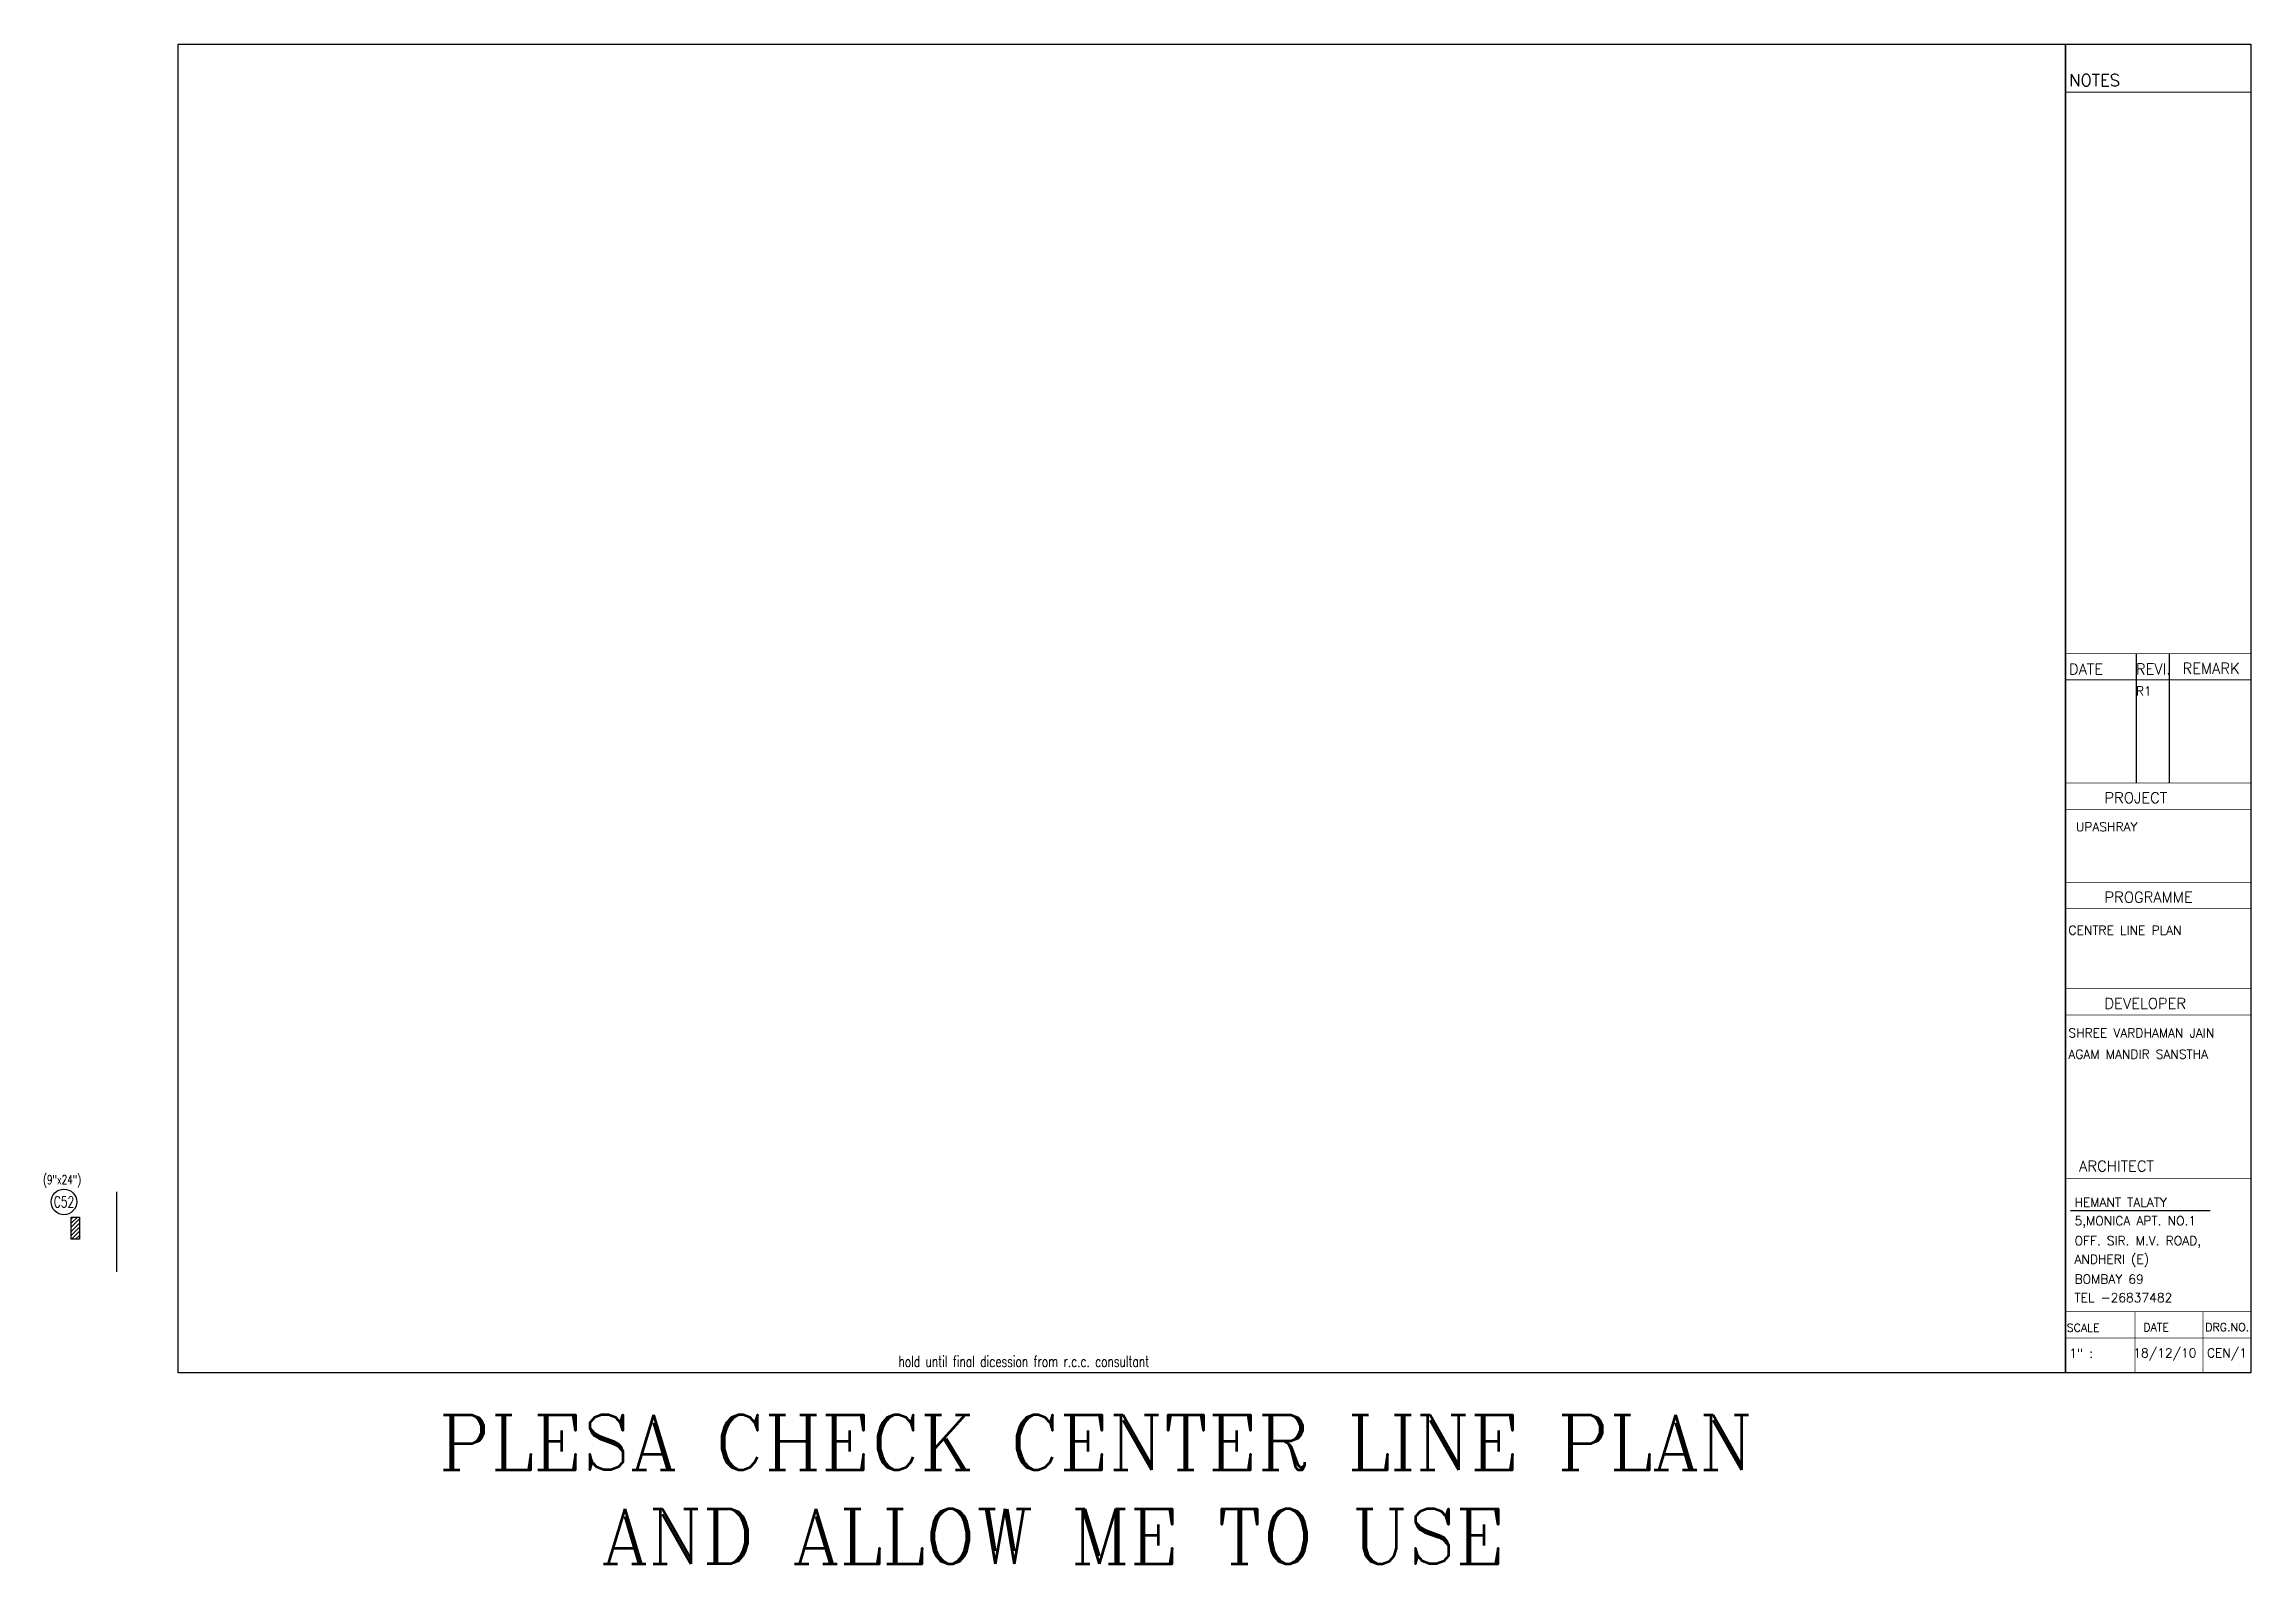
# Model space of a CAD drawing. Header units: inches. Extents: x 61991 to 161106, y 29687 to 64402.
# Drawn here: x 74165 to 76547, y 39291 to 40931 of the extents above; entities that cross this region are included whole.
import ezdxf
from ezdxf.enums import TextEntityAlignment as Align

# ---------------------------------------------------------------- set-up
doc = ezdxf.new("R2010")
doc.units = ezdxf.units.IN
doc.header["$MEASUREMENT"] = 0
for name, color, linetype in [('CIR', 9, 'Continuous'), ('COLUMN', 1, 'Continuous'), ('HACTH', 8, 'Continuous'), ('text', 4, 'Continuous')]:
    doc.layers.add(name, color=color, linetype=linetype)
for name, color, linetype, lineweight in [('COLUMN SIZES', 3, 'Continuous', 25), ('S-BEAM', 7, 'Continuous', 15), ('S-COL TEXT', 2, 'Continuous', 15)]:
    doc.layers.add(name, color=color, linetype=linetype, lineweight=lineweight)
doc.styles.add('romanc.shx', font='romanc.shx')
doc.styles.add('ROMANS', font='R.SHX', dxfattribs={"width": 0.7})

msp = doc.modelspace()

# ---------------------------------------------------------------- texts
at = {"layer": 'COLUMN SIZES', "linetype": 'Continuous', "style": 'ROMANS', "width": 0.7}
msp.add_text('(9"x24")', height=10, dxfattribs=at).set_placement((74184.70322, 39705.29244), align=Align.MIDDLE_CENTER)
at = {"layer": 'S-BEAM', "linetype": 'Continuous', "style": 'ROMANS', "width": 0.7}
msp.add_text('hold until final dicession from r.c.c. consultant', height=12, dxfattribs=at).set_placement((75222.38396, 39509.22071), align=Align.MIDDLE_CENTER)
at = {"layer": 'S-BEAM', "char_height": 59.4196488, "width": 782297.9257824, "attachment_point": 1, "style": 'romanc.shx'}
for s, insert in [('PLESA CHECK CENTER LINE PLAN', (74591.03558, 39451.53672)), (' AND ALLOW ME TO USE', (74725.5297, 39350.17775))]:
    msp.add_mtext(s, dxfattribs=dict(at, insert=insert))
at = {"layer": 'S-COL TEXT', "linetype": 'Continuous', "style": 'ROMANS', "width": 0.7}
msp.add_text('C52', height=12, dxfattribs=at).set_placement((74186.67253, 39681.32514), align=Align.MIDDLE_CENTER)
at = {"layer": 'text', "color": 7, "style": 'ROMANS'}
for s, height, p in [('NOTES', 12.914662, (76350.22349, 40885.21051)), ('DATE', 11.623196, (76349.83593, 40250.44687)), ('REVI.', 11.623196, (76422.14131, 40250.50649)), ('REMARK', 11.623196, (76472.45482, 40251.31573)), ('R1', 9.685996, (76422.14131, 40227.8865)), ('PROJECT', 11.623196, (76388.24188, 40111.58399)), ('UPASHRAY', 9.685996, (76357.42125, 40081.22061)), ('PROGRAMME', 11.623196, (76388.24188, 40004.32458)), ('CENTRE LINE PLAN', 9.6859965, (76349.40224, 39969.66935)), ('DEVELOPER', 11.623196, (76388.24188, 39889.69061)), ('SHREE VARDHAMAN JAIN', 9.6859965, (76349.40224, 39858.82656)), ('AGAM MANDIR SANSTHA', 9.6859965, (76349.40224, 39835.86412)), ('ARCHITECT', 11.623196, (76360.92098, 39714.15138)), ('HEMANT TALATY', 9.6859965, (76355.95567, 39676.10017)), ('5,MONICA APT. NO.1', 9.6859965, (76355.95567, 39656.12627)), ('OFF. SIR. M.V. ROAD,', 9.6859965, (76355.95567, 39634.61591)), ('ANDHERI (E)', 9.6859965, (76355.95567, 39614.64201)), ('BOMBAY 69', 9.685996, (76355.95567, 39593.13165)), ('TEL -26837482', 9.6859965, (76355.95567, 39573.15775)), ('SCALE', 8.717397, (76347.51308, 39541.17411)), ('DATE', 8.717397, (76430.21319, 39541.64965)), ('DRG.NO.', 8.717397, (76496.96676, 39541.78798)), ('1" :', 9.685996, (76350.22221, 39513.09803)), ('18/12/10', 9.685996, (76419.4587, 39513.57357)), ('CEN/1', 9.685996, (76498.90201, 39513.57357))]:
    msp.add_text(s, height=height, dxfattribs=at).set_placement(p)

# ---------------------------------------------------------------- hatches: boundary and pattern name
at = {"layer": 'HACTH'}
h = msp.add_hatch(dxfattribs=at)
h.set_pattern_fill('ANSI31', color=256, scale=25)
h.set_pattern_definition([(45, (-1867843.4328, 518183.8486), (-2.209708691, 2.209708691), [])])
h.paths.add_polyline_path([(74194.55873, 39665.02049), (74203.55873, 39665.02049), (74203.55873, 39641.02049), (74194.55873, 39641.02049)])

# ---------------------------------------------------------------- linework, layer by layer
msp.add_lwpolyline([(74309.9671, 40930.62302), (76346.34789, 40930.62302), (76346.34789, 39497.04103), (74309.9671, 39497.04103)], close=True)
at = {"layer": 'CIR', "color": 8, "linetype": 'Continuous'}
msp.add_circle((74186.67253, 39681.32514), 13.7989, dxfattribs=at)
at = {"layer": 'COLUMN'}
msp.add_line((74243.41494, 39692.2617), (74243.41494, 39605.8386), dxfattribs=at)
msp.add_lwpolyline([(74194.55873, 39665.02049), (74203.55873, 39665.02049), (74203.55873, 39641.02049), (74194.55873, 39641.02049)], close=True, dxfattribs=at)
at = {"layer": 'text', "color": 7}
for p, q in [((76422.39105, 40273.03726), (76422.39105, 40133.30552)), ((76457.97678, 40273.03726), (76457.97678, 40133.30552)), ((76351.51165, 39671.94593), (76502.39179, 39671.94593))]:
    msp.add_line(p, q, dxfattribs=at)
msp.add_lwpolyline([(76346.34789, 40878.83145), (76346.34789, 40930.62302), (76546.18191, 40930.62302), (76546.18191, 39497.04103), (76346.34789, 39497.04103), (76346.34789, 40878.83145)], dxfattribs=at)
msp.add_lwpolyline([(76346.34789, 40878.83145), (76346.34789, 40930.62302), (76546.18191, 40930.62302), (76546.18191, 39497.04103), (76346.34789, 39497.04103), (76346.34789, 40878.83145)], dxfattribs=at)
for points, const_width in [([(76346.34789, 40878.83145), (76546.18191, 40878.83145)], 0.87443), ([(76346.34789, 40273.03726), (76546.88831, 40273.03726)], 0.78699), ([(76346.34789, 40244.70572), (76546.88831, 40244.70572)], 0.78699), ([(76346.34789, 40133.30552), (76546.18191, 40133.30552)], 0.78699), ([(76346.34789, 40104.97398), (76546.18191, 40104.97398)], 0.78699), ([(76346.34789, 40026.04611), (76546.18191, 40026.04611)], 0.78699), ([(76346.34789, 39997.71457), (76546.18191, 39997.71457)], 0.78699), ([(76346.34789, 39911.41215), (76546.18191, 39911.41215)], 0.78699), ([(76346.34789, 39883.08061), (76546.88831, 39883.08061)], 0.78699), ([(76346.34789, 39706.87897), (76546.88831, 39706.87897)], 0.78699), ([(76346.34789, 39562.89564), (76546.18191, 39562.89564)], 0.78699), ([(76421.1918, 39563.37118), (76421.1918, 39497.51657)], 0.78699), ([(76494.55179, 39562.71831), (76494.55179, 39496.8637)], 0.78699), ([(76346.34789, 39534.5641), (76546.18191, 39534.5641)], 0.78699)]:
    msp.add_lwpolyline(points, dxfattribs=dict(at, const_width=const_width))

msp.set_redraw_order([(e.dxf.handle, doc.entitydb.next_handle()) for e in msp.query("TEXT MTEXT ATTDEF DIMENSION ARC_DIMENSION")])  # texts and dimensions are drawn at this point

doc.saveas('drawing.dxf')
